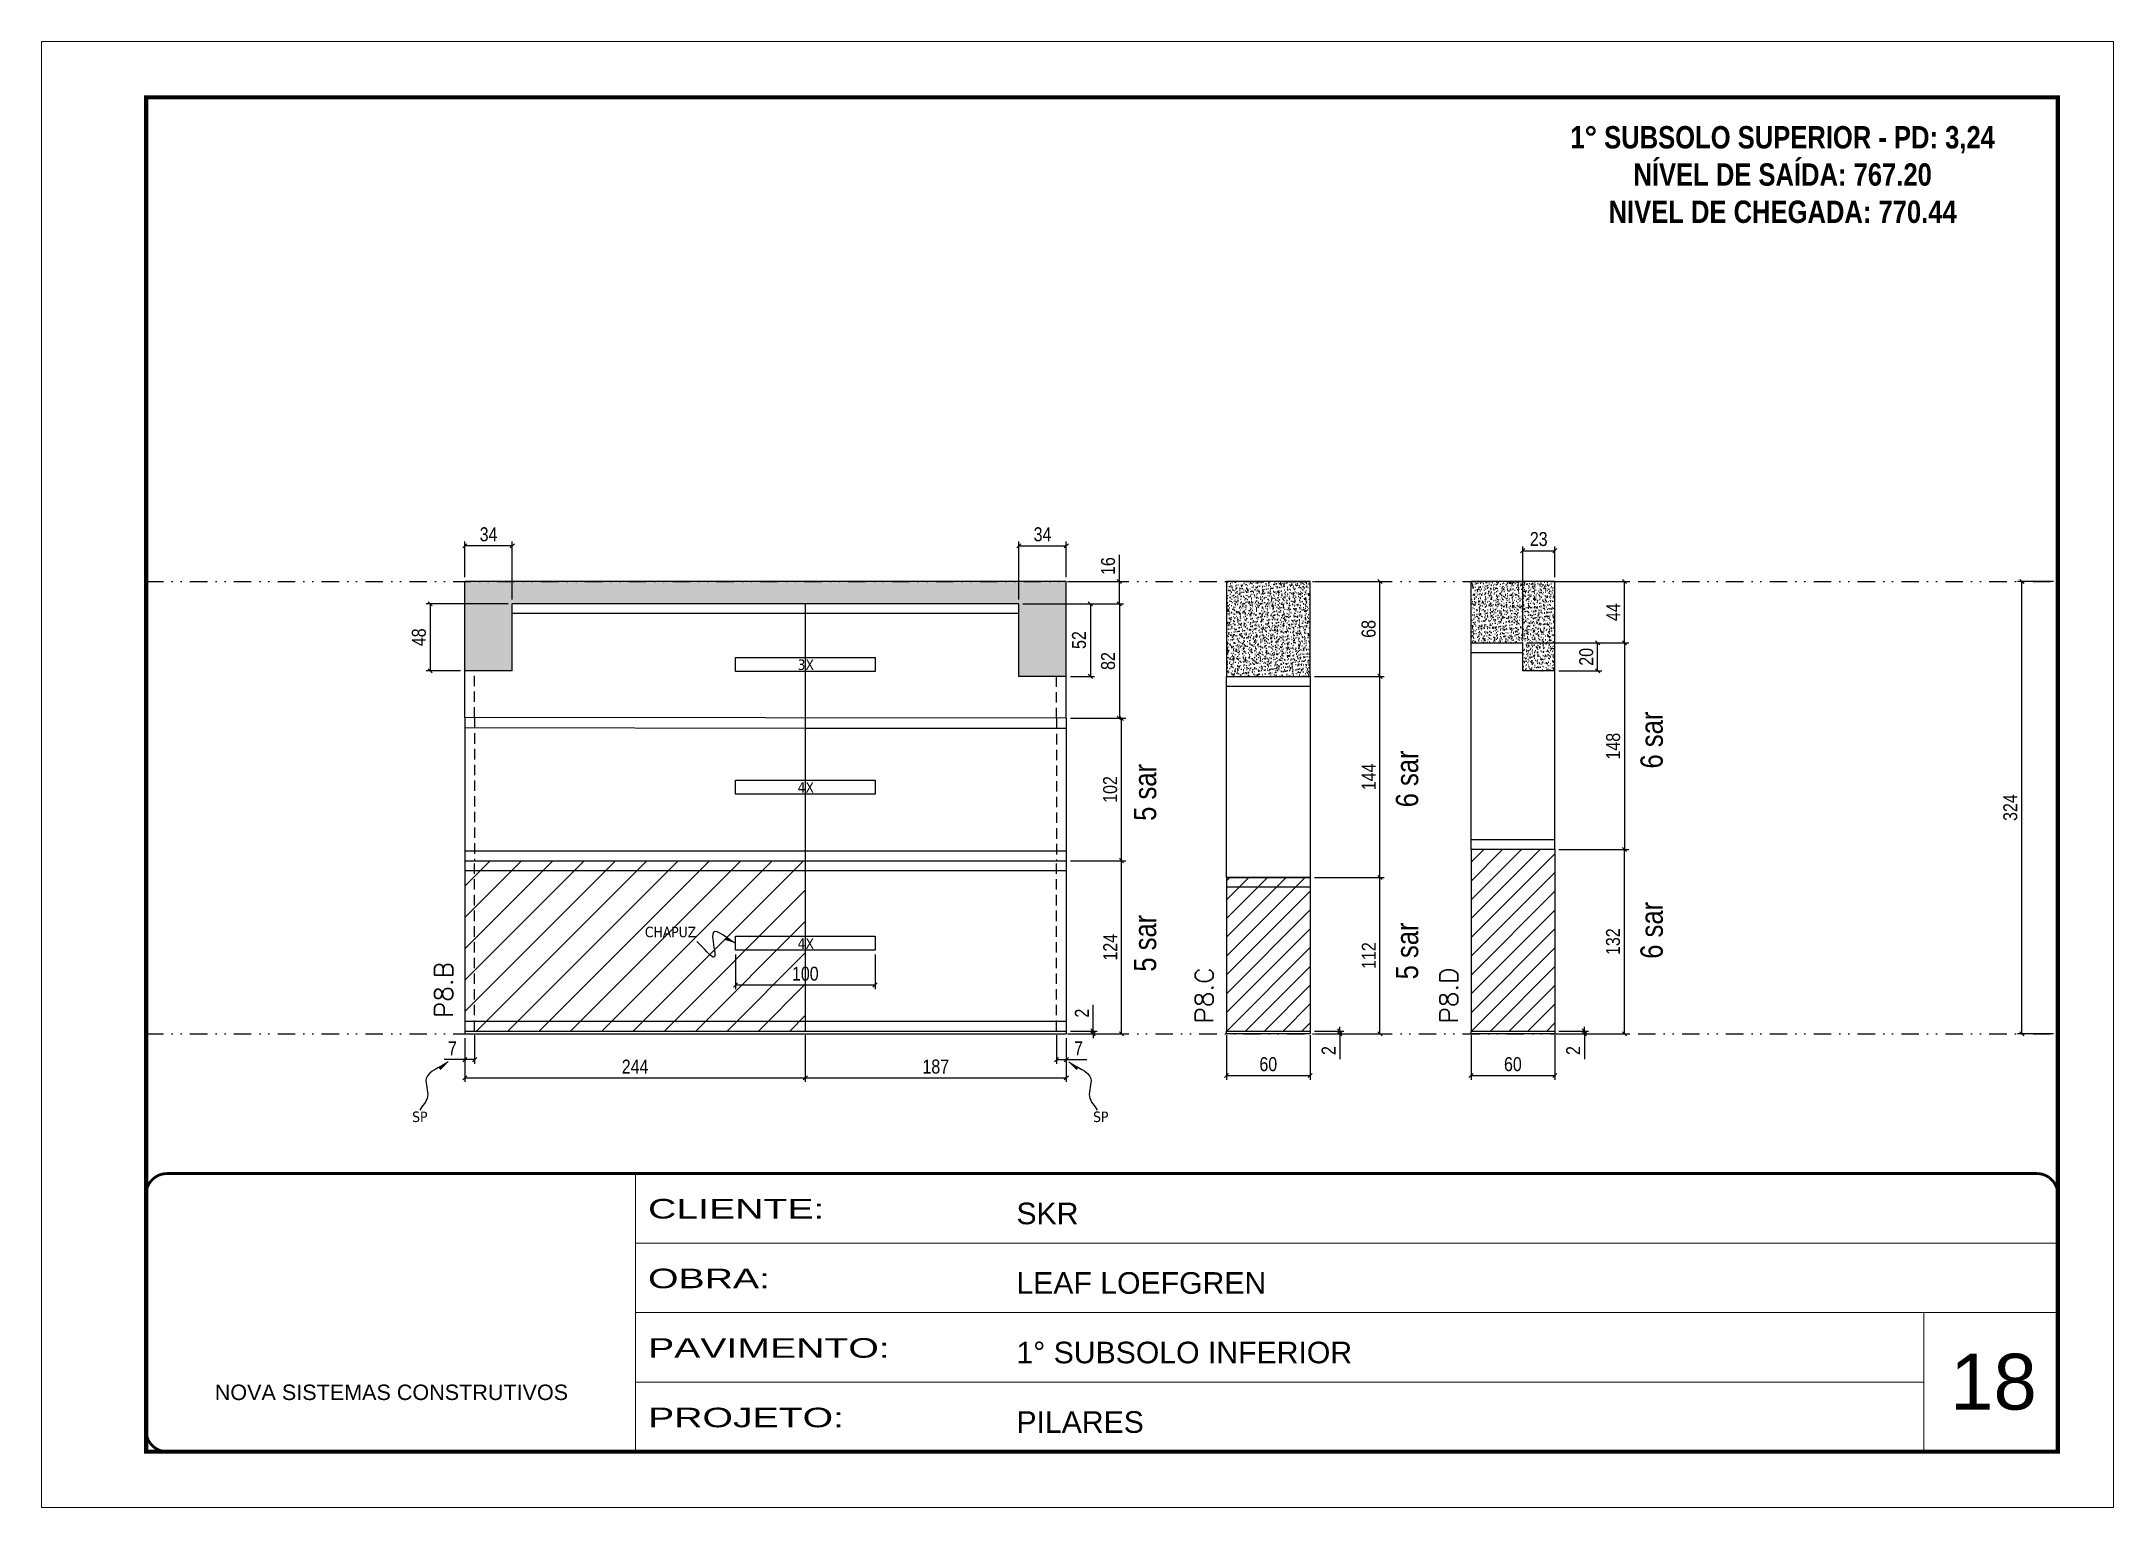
# Model space of a CAD drawing. Extents: x 14400 to 27878, y -21631 to 6985.
# Drawn here: x 16012 to 17497, y 1340 to 2390 of the extents above; entities that cross this region are included whole.
import ezdxf

# ---------------------------------------------------------------- set-up
doc = ezdxf.new("R2010")
doc.units = 0
for name, pattern in [('CONTINUO', [0]), ('DASHED', [0.75, 0.5, -0.25]), ('DIVIDE2', [0.625, 0.25, -0.125, 0, -0.125, 0, -0.125]), ('HIDDEN', [0.375, 0.25, -0.125])]:
    doc.linetypes.add(name, pattern=pattern)
for name, color, linetype, lineweight in [('CARIMBO', 255, 'Continuous', 9), ('Folhas', 255, 'Continuous', 9), ('Hachura', 251, 'Continuous', 9), ('SARRAFO DE PRESSAO', 251, 'DASHED', 9), ('Texto Seção', 7, 'Continuous', 15)]:
    doc.layers.add(name, color=color, linetype=linetype, lineweight=lineweight)
for name, color, linetype in [('COTA', 241, 'Continuous'), ('NOMENCLATURA', 7, 'Continuous'), ('Nível', 160, 'Continuous'), ('Painéis', 200, 'Continuous'), ('SARR_2.2x10', 60, 'Continuous'), ('SARR_2.2x7', 40, 'Continuous'), ('Sarrafo de Pressão', 42, 'HIDDEN'), ('texto', 7, 'Continuous')]:
    doc.layers.add(name, color=color, linetype=linetype)
doc.styles.add('ARIAL', font='arial.ttf')
doc.styles.add('ARIAL_NARROW', font='ARIALN.TTF', dxfattribs={"height": 0.2})
doc.styles.add('COTA TECNICA', font='techl___.ttf', dxfattribs={"height": 10})
doc.styles.add('COTA TECNICA-50', font='techl___.ttf', dxfattribs={"height": 10})
doc.styles.add('REGUA-120', font='ROMANS.shx', dxfattribs={"height": 15})
doc.styles.add('ROMANC', font='techb___.ttf', dxfattribs={"height": 2.5})
doc.styles.get("Standard").update_dxf_attribs({"font": 'arial.ttf'})
doc.styles.add('Tecnologia', font='')
doc.styles.get('Tecnologia').set_extended_font_data('Forgotten Futurist')
doc.dimstyles.new('COTA PAINEL-50', dxfattribs={"dimtxt": 10, "dimasz": 3, "dimexe": 3, "dimexo": 3, "dimgap": 3, "dimtad": 1, "dimdec": 1, "dimzin": 12, "dimdsep": 46, "dimtxsty": 'COTA TECNICA-50', "dimblk1": 'OBLIQUE', "dimblk2": 'OBLIQUE', "dimsah": 1, "dimcen": 0.9, "dimclrd": 4, "dimclre": 4, "dimclrt": 240, "dimadec": 1, "dimazin": 3, "dimtfac": 1, "dimtdec": 1, "dimtmove": 0, "dimatfit": 3, "dimfxl": 1, "dimtolj": 1, "dimtzin": 12, "dimarcsym": 0})
doc.dimstyles.new('PAINEL', dxfattribs={"dimtxt": 10, "dimasz": 3, "dimexe": 3, "dimexo": 3, "dimgap": 3, "dimtad": 1, "dimdec": 1, "dimzin": 12, "dimdsep": 46, "dimtxsty": 'COTA TECNICA', "dimblk1": 'OBLIQUE', "dimblk2": 'OBLIQUE', "dimsah": 1, "dimcen": 0.9, "dimclrd": 4, "dimclre": 4, "dimclrt": 240, "dimadec": 1, "dimazin": 3, "dimtfac": 1, "dimtdec": 1, "dimtmove": 0, "dimatfit": 3, "dimfxl": 1, "dimtolj": 1, "dimtzin": 12, "dimarcsym": 0})
doc.dimstyles.get("Standard").update_dxf_attribs({"dimtxt": 0.18, "dimasz": 0.18, "dimexe": 0.18, "dimexo": 0.0625, "dimgap": 0.09, "dimtad": 0, "dimtih": 1, "dimtoh": 1, "dimdec": 4, "dimzin": 0, "dimdsep": 46, "dimtxsty": 'Standard', "dimcen": 0.09, "dimadec": 0, "dimazin": 0, "dimtfac": 1, "dimtdec": 4, "dimtofl": 0, "dimtmove": 0, "dimatfit": 3, "dimfxl": 1, "dimtolj": 1, "dimtzin": 0, "dimarcsym": 0})

msp = doc.modelspace()

# ---------------------------------------------------------------- texts
at = {"layer": 'CARIMBO', "style": 'ARIAL'}
msp.add_text('18', height=40, dxfattribs=at).set_placement((17379.83, 1410.57))
at = {"layer": 'NOMENCLATURA', "style": 'ARIAL_NARROW'}
for s, p in [('6 sar', (17173.91, 1869.71)), ('5 sar', (16810.87, 1832.23)), ('6 sar', (16998.63, 1841.92)), ('6 sar', (17173.91, 1733.45)), ('5 sar', (16810.87, 1724.23)), ('5 sar', (16998.63, 1718.7))]:
    msp.add_text(s, height=16, rotation=90, dxfattribs=at).set_placement(p)
at = {"layer": 'NOMENCLATURA', "color": 2, "insert": (17259.81, 2356.49), "char_height": 16, "attachment_point": 2, "style": 'ROMANC'}
msp.add_mtext_dynamic_manual_height_columns('\\P1° SUBSOLO SUPERIOR - PD: 3,24\\PNÍVEL DE SAÍDA: 767.20\\PNIVEL DE CHEGADA: 770.44', width=432.3511, gutter_width=1, heights=[0], dxfattribs=at)
at = {"layer": 'texto', "color": 0, "char_height": 7.5, "attachment_point": 5}
for s, insert in [('{\\fTahoma|b0|i0|c0|p34;\\C4;3X}', (16559.75, 1944)), ('{\\fTahoma|b0|i0|c0|p34;\\C4;4X}', (16559.75, 1856.1)), ('{\\fTahoma|b0|i0|c0|p34;\\C4;CHAPUZ}', (16462.81, 1752.57)), ('{\\fTahoma|b0|i0|c0|p34;\\C4;4X}', (16559.75, 1744.26)), ('{\\fTahoma|b0|i0|c0|p34;\\C4;SP}', (16283.11, 1620.22)), ('{\\fTahoma|b0|i0|c0|p34;\\C4;SP}', (16771.13, 1620.22))]:
    msp.add_mtext(s, dxfattribs=dict(at, insert=insert))
at = {"layer": 'Texto Seção', "char_height": 13, "attachment_point": 7, "rotation": 90, "style": 'REGUA-120'}
for s, insert, width in [('P8.B', (16306.74, 1690.96), 285.3299), ('P8.C', (16851.79, 1687.12), 370.6998), ('P8.D', (17027.07, 1687.12), 370.6998)]:
    msp.add_mtext(s, dxfattribs=dict(at, insert=insert, width=width))

# ---------------------------------------------------------------- blocks, each defined once
blk = doc.blocks.new('9999999999')
at = {"color": 30, "linetype": 'CONTINUO'}
for p, q in [((98564.6, 34230.2), (98564.6, 34429.4)), ((98564.6, 34379.6), (99584, 34379.6)), ((98564.6, 34329.8), (99488, 34329.8)), ((99584, 34329.8), (99488, 34329.8)), ((99488, 34329.8), (99488, 34230.2)), ((98564.6, 34280), (99488, 34280))]:
    blk.add_line(p, q, dxfattribs=at)
at = {"color": 30, "linetype": 'CONTINUO', "const_width": 2}
blk.add_lwpolyline([(99584, 34230.2), (99584, 34414.4, 0.414214), (99569, 34429.4), (98229, 34429.4, 0.414214), (98214, 34414.4), (98214, 34245.2, 0.414214), (98229, 34230.2), (99584, 34230.2)], format="xyb", dxfattribs=at)
at = {"layer": 'Folhas'}
blk.add_lwpolyline([(98139, 34190.2), (99624, 34190.2), (99624, 35240.2), (98139, 35240.2)], close=True, dxfattribs=at)
at = {"layer": 'Folhas', "color": 30, "const_width": 3}
blk.add_lwpolyline([(98214, 34230.2), (99584, 34230.2), (99584, 35200.2), (98214, 35200.2)], close=True, dxfattribs=at)
at = {"color": 7, "linetype": 'Continuous', "ltscale": 5, "style": 'ARIAL'}
for s, height, p in [('SKR', 15.48, (98837.7, 34393.1)), ('LEAF LOEFGREN', 15.483, (98837.7, 34343.3)), ('1° SUBSOLO INFERIOR', 15.483, (98837.7, 34293.5)), ('NOVA SISTEMAS CONSTRUTIVOS', 11.059, (98263.2, 34267.2)), ('PILARES', 15.48, (98837.7, 34243.7))]:
    blk.add_text(s, height=height, dxfattribs=at).set_placement(p)
at = {"layer": 'Folhas', "color": 7, "style": 'Tecnologia', "width": 1.5}
for s, p in [('CLIENTE:', (98573.7, 34397.2)), ('OBRA:', (98573.7, 34347.3)), ('PAVIMENTO:', (98573.7, 34297.5)), ('PROJETO:', (98573.7, 34247.7))]:
    blk.add_text(s, height=14, dxfattribs=at).set_placement(p)
blk = doc.blocks.new('_Oblique')
at = {"color": 0, "linetype": 'ByBlock', "lineweight": -2}
blk.add_line((-0.5, -0.5), (0.5, 0.5), dxfattribs=at)
blk = doc.blocks.new('*D927')
at = {"layer": 'COTA', "color": 4, "lineweight": -2, "transparency": 16777216}
for p, q in [((16322.4, 1678.7), (16322.4, 1658.2)), ((16315.4, 1676.7), (16315.4, 1658.2)), ((16315.4, 1661.2), (16300.6, 1661.2)), ((16322.4, 1661.2), (16315.4, 1661.2))]:
    blk.add_line(p, q, dxfattribs=at)
at = {"layer": 'Defpoints', "color": 0, "transparency": 16777216}
for p in [(16315.4, 1679.7), (16322.4, 1681.7), (16315.4, 1661.2)]:
    blk.add_point(p, dxfattribs=at)
at = {"layer": 'COTA', "color": 4, "lineweight": -2, "transparency": 16777216, "xscale": 3, "yscale": 3, "zscale": 3, "rotation": 180}
blk.add_blockref('_Oblique', (16315.4, 1661.2), dxfattribs=at)
at = {"layer": 'COTA', "color": 4, "lineweight": -2, "transparency": 16777216, "xscale": 3, "yscale": 3, "zscale": 3}
blk.add_blockref('_Oblique', (16322.4, 1661.2), dxfattribs=at)
at = {"layer": 'COTA', "color": 240, "transparency": 16777216, "insert": (16306.5, 1669.3), "char_height": 10, "attachment_point": 5, "style": 'COTA TECNICA-50'}
blk.add_mtext('\\A1;7', dxfattribs=at)
blk = doc.blocks.new('*D928')
at = {"layer": 'COTA', "color": 4, "lineweight": -2, "transparency": 16777216}
for p, q in [((16739.4, 1678.7), (16739.4, 1658.2)), ((16746.4, 1676.7), (16746.4, 1658.2)), ((16739.4, 1661.2), (16746.4, 1661.2)), ((16746.4, 1661.2), (16761.1, 1661.2))]:
    blk.add_line(p, q, dxfattribs=at)
at = {"layer": 'Defpoints', "color": 0, "transparency": 16777216}
for p in [(16739.4, 1681.7), (16746.4, 1679.7), (16746.4, 1661.2)]:
    blk.add_point(p, dxfattribs=at)
at = {"layer": 'COTA', "color": 4, "lineweight": -2, "transparency": 16777216, "xscale": 3, "yscale": 3, "zscale": 3, "rotation": 180}
blk.add_blockref('_Oblique', (16739.4, 1661.2), dxfattribs=at)
at = {"layer": 'COTA', "color": 4, "lineweight": -2, "transparency": 16777216, "xscale": 3, "yscale": 3, "zscale": 3}
blk.add_blockref('_Oblique', (16746.4, 1661.2), dxfattribs=at)
at = {"layer": 'COTA', "color": 240, "transparency": 16777216, "insert": (16755.2, 1669.3), "char_height": 10, "attachment_point": 5, "style": 'COTA TECNICA-50'}
blk.add_mtext('\\A1;7', dxfattribs=at)
blk = doc.blocks.new('*D929')
at = {"layer": 'COTA', "color": 4, "lineweight": -2, "transparency": 16777216}
for p, q in [((16749.4, 1905.7), (16789, 1905.7)), ((16786, 1803.7), (16786, 1905.7)), ((16749.4, 1803.7), (16789, 1803.7))]:
    blk.add_line(p, q, dxfattribs=at)
at = {"layer": 'Defpoints', "color": 0, "transparency": 16777216}
for p in [(16746.4, 1905.7), (16786, 1905.7), (16746.4, 1803.7)]:
    blk.add_point(p, dxfattribs=at)
at = {"layer": 'COTA', "color": 4, "lineweight": -2, "transparency": 16777216, "xscale": 3, "yscale": 3, "zscale": 3}
for p, rotation in [((16786, 1905.7), 90), ((16786, 1803.7), 270)]:
    blk.add_blockref('_Oblique', p, dxfattribs=dict(at, rotation=rotation))
at = {"layer": 'COTA', "color": 240, "transparency": 16777216, "insert": (16777.9, 1854.7), "char_height": 10, "attachment_point": 5, "rotation": 90, "style": 'COTA TECNICA-50'}
blk.add_mtext('\\A1;102', dxfattribs=at)
blk = doc.blocks.new('*D930')
at = {"layer": 'COTA', "color": 4, "lineweight": -2, "transparency": 16777216}
for p, q in [((16765.6, 1681.7), (16765.6, 1700.5)), ((16749.4, 1681.7), (16768.6, 1681.7)), ((16749.4, 1679.7), (16768.6, 1679.7)), ((16765.6, 1679.7), (16765.6, 1681.7)), ((16765.6, 1679.7), (16765.6, 1676.7))]:
    blk.add_line(p, q, dxfattribs=at)
at = {"layer": 'Defpoints', "color": 0, "transparency": 16777216}
for p in [(16746.4, 1681.7), (16746.4, 1679.7), (16765.6, 1679.7)]:
    blk.add_point(p, dxfattribs=at)
at = {"layer": 'COTA', "color": 4, "lineweight": -2, "transparency": 16777216, "xscale": 3, "yscale": 3, "zscale": 3}
for p, rotation in [((16765.6, 1681.7), 270), ((16765.6, 1679.7), 90)]:
    blk.add_blockref('_Oblique', p, dxfattribs=dict(at, rotation=rotation))
at = {"layer": 'COTA', "color": 240, "transparency": 16777216, "insert": (16757.6, 1694.5), "char_height": 10, "attachment_point": 5, "rotation": 90, "style": 'COTA TECNICA-50'}
blk.add_mtext('\\A1;2', dxfattribs=at)
blk = doc.blocks.new('*D931')
at = {"layer": 'COTA', "color": 4, "lineweight": -2, "transparency": 16777216}
for p, q in [((16559.4, 1678.7), (16559.4, 1645.2)), ((16315.4, 1676.7), (16315.4, 1645.2)), ((16315.4, 1648.2), (16559.4, 1648.2))]:
    blk.add_line(p, q, dxfattribs=at)
at = {"layer": 'Defpoints', "color": 0, "transparency": 16777216}
for p in [(16315.4, 1679.7), (16559.4, 1681.7), (16559.4, 1648.2)]:
    blk.add_point(p, dxfattribs=at)
at = {"layer": 'COTA', "color": 4, "lineweight": -2, "transparency": 16777216, "xscale": 3, "yscale": 3, "zscale": 3, "rotation": 180}
blk.add_blockref('_Oblique', (16315.4, 1648.2), dxfattribs=at)
at = {"layer": 'COTA', "color": 4, "lineweight": -2, "transparency": 16777216, "xscale": 3, "yscale": 3, "zscale": 3}
blk.add_blockref('_Oblique', (16559.4, 1648.2), dxfattribs=at)
at = {"layer": 'COTA', "color": 240, "transparency": 16777216, "insert": (16437.4, 1656.2), "char_height": 10, "attachment_point": 5, "style": 'COTA TECNICA-50'}
blk.add_mtext('\\A1;244', dxfattribs=at)
blk = doc.blocks.new('*D932')
at = {"layer": 'COTA', "color": 4, "lineweight": -2, "transparency": 16777216}
for p, q in [((16559.4, 1678.7), (16559.4, 1645.2)), ((16746.4, 1676.7), (16746.4, 1645.2)), ((16559.4, 1648.2), (16746.4, 1648.2))]:
    blk.add_line(p, q, dxfattribs=at)
at = {"layer": 'Defpoints', "color": 0, "transparency": 16777216}
for p in [(16559.4, 1681.7), (16746.4, 1679.7), (16746.4, 1648.2)]:
    blk.add_point(p, dxfattribs=at)
at = {"layer": 'COTA', "color": 4, "lineweight": -2, "transparency": 16777216, "xscale": 3, "yscale": 3, "zscale": 3, "rotation": 180}
blk.add_blockref('_Oblique', (16559.4, 1648.2), dxfattribs=at)
at = {"layer": 'COTA', "color": 4, "lineweight": -2, "transparency": 16777216, "xscale": 3, "yscale": 3, "zscale": 3}
blk.add_blockref('_Oblique', (16746.4, 1648.2), dxfattribs=at)
at = {"layer": 'COTA', "color": 240, "transparency": 16777216, "insert": (16652.9, 1656.2), "char_height": 10, "attachment_point": 5, "style": 'COTA TECNICA-50'}
blk.add_mtext('\\A1;187', dxfattribs=at)
blk = doc.blocks.new('*D942')
at = {"layer": 'COTA', "color": 4, "linetype": 'ByBlock', "lineweight": -2, "transparency": 16777216}
for p, q in [((16509.4, 1736.6), (16509.4, 1711.6)), ((16609.4, 1736.6), (16609.4, 1711.6)), ((16609.4, 1714.6), (16509.4, 1714.6))]:
    blk.add_line(p, q, dxfattribs=at)
at = {"layer": 'Defpoints', "color": 0, "linetype": 'ByBlock', "transparency": 16777216}
for p in [(16509.4, 1739.6), (16609.4, 1739.6), (16509.4, 1714.6)]:
    blk.add_point(p, dxfattribs=at)
at = {"layer": 'COTA', "color": 4, "linetype": 'ByBlock', "lineweight": -2, "transparency": 16777216, "xscale": 3, "yscale": 3, "zscale": 3, "rotation": 180}
blk.add_blockref('_Oblique', (16509.4, 1714.6), dxfattribs=at)
at = {"layer": 'COTA', "color": 4, "linetype": 'ByBlock', "lineweight": -2, "transparency": 16777216, "xscale": 3, "yscale": 3, "zscale": 3}
blk.add_blockref('_Oblique', (16609.4, 1714.6), dxfattribs=at)
at = {"layer": 'COTA', "color": 240, "linetype": 'ByBlock', "transparency": 16777216, "insert": (16559.4, 1722.7), "char_height": 10, "attachment_point": 5, "style": 'COTA TECNICA'}
blk.add_mtext('\\A1;100', dxfattribs=at)
blk = doc.blocks.new('*D943')
at = {"layer": 'COTA', "color": 4, "lineweight": -2, "transparency": 16777216}
for p, q in [((16749.4, 1803.7), (16789, 1803.7)), ((16786, 1679.7), (16786, 1803.7)), ((16749.4, 1679.7), (16789, 1679.7))]:
    blk.add_line(p, q, dxfattribs=at)
at = {"layer": 'Defpoints', "color": 0, "transparency": 16777216}
for p in [(16746.4, 1803.7), (16786, 1803.7), (16746.4, 1679.7)]:
    blk.add_point(p, dxfattribs=at)
at = {"layer": 'COTA', "color": 4, "lineweight": -2, "transparency": 16777216, "xscale": 3, "yscale": 3, "zscale": 3}
for p, rotation in [((16786, 1803.7), 90), ((16786, 1679.7), 270)]:
    blk.add_blockref('_Oblique', p, dxfattribs=dict(at, rotation=rotation))
at = {"layer": 'COTA', "color": 240, "transparency": 16777216, "insert": (16777.9, 1741.7), "char_height": 10, "attachment_point": 5, "rotation": 90, "style": 'COTA TECNICA'}
blk.add_mtext('\\A1;124', dxfattribs=at)
blk = doc.blocks.new('*D933')
at = {"layer": 'COTA', "color": 4, "lineweight": -2, "transparency": 16777216}
for p, q in [((16861.2, 1678.7), (16861.2, 1646.8)), ((16921.2, 1678.7), (16921.2, 1646.8)), ((16861.2, 1649.8), (16921.2, 1649.8))]:
    blk.add_line(p, q, dxfattribs=at)
at = {"layer": 'Defpoints', "color": 0, "transparency": 16777216}
for p in [(16861.2, 1681.7), (16921.2, 1681.7), (16921.2, 1649.8)]:
    blk.add_point(p, dxfattribs=at)
at = {"layer": 'COTA', "color": 4, "lineweight": -2, "transparency": 16777216, "xscale": 3, "yscale": 3, "zscale": 3, "rotation": 180}
blk.add_blockref('_Oblique', (16861.2, 1649.8), dxfattribs=at)
at = {"layer": 'COTA', "color": 4, "lineweight": -2, "transparency": 16777216, "xscale": 3, "yscale": 3, "zscale": 3}
blk.add_blockref('_Oblique', (16921.2, 1649.8), dxfattribs=at)
at = {"layer": 'COTA', "color": 240, "transparency": 16777216, "insert": (16891.2, 1657.9), "char_height": 10, "attachment_point": 5, "style": 'COTA TECNICA'}
blk.add_mtext('\\A1;60', dxfattribs=at)
blk = doc.blocks.new('*D934')
at = {"layer": 'COTA', "color": 4, "lineweight": -2, "transparency": 16777216}
for p, q in [((16924.2, 1681.7), (16945.4, 1681.7)), ((16924.2, 1679.7), (16945.4, 1679.7)), ((16942.4, 1681.7), (16942.4, 1684.7)), ((16942.4, 1681.7), (16942.4, 1679.7)), ((16942.4, 1679.7), (16942.4, 1661.6))]:
    blk.add_line(p, q, dxfattribs=at)
at = {"layer": 'Defpoints', "color": 0, "transparency": 16777216}
for p in [(16921.2, 1681.7), (16921.2, 1679.7), (16942.4, 1681.7)]:
    blk.add_point(p, dxfattribs=at)
at = {"layer": 'COTA', "color": 4, "lineweight": -2, "transparency": 16777216, "xscale": 3, "yscale": 3, "zscale": 3}
for p, rotation in [((16942.4, 1681.7), 270), ((16942.4, 1679.7), 90)]:
    blk.add_blockref('_Oblique', p, dxfattribs=dict(at, rotation=rotation))
at = {"layer": 'COTA', "color": 240, "transparency": 16777216, "insert": (16934.4, 1667.7), "char_height": 10, "attachment_point": 5, "rotation": 90, "style": 'COTA TECNICA-50'}
blk.add_mtext('\\A1;2', dxfattribs=at)
blk = doc.blocks.new('*D935')
at = {"layer": 'COTA', "color": 4, "lineweight": -2, "transparency": 16777216}
for p, q in [((16924.2, 1791.7), (16974.2, 1791.7)), ((16971.2, 1679.7), (16971.2, 1791.7)), ((16924.2, 1679.7), (16974.2, 1679.7))]:
    blk.add_line(p, q, dxfattribs=at)
at = {"layer": 'Defpoints', "color": 0, "transparency": 16777216}
for p in [(16921.2, 1791.7), (16971.2, 1791.7), (16921.2, 1679.7)]:
    blk.add_point(p, dxfattribs=at)
at = {"layer": 'COTA', "color": 4, "lineweight": -2, "transparency": 16777216, "xscale": 3, "yscale": 3, "zscale": 3}
for p, rotation in [((16971.2, 1791.7), 90), ((16971.2, 1679.7), 270)]:
    blk.add_blockref('_Oblique', p, dxfattribs=dict(at, rotation=rotation))
at = {"layer": 'COTA', "color": 240, "transparency": 16777216, "insert": (16963.2, 1735.7), "char_height": 10, "attachment_point": 5, "rotation": 90, "style": 'COTA TECNICA-50'}
blk.add_mtext('\\A1;112', dxfattribs=at)
blk = doc.blocks.new('*D936')
at = {"layer": 'COTA', "color": 4, "lineweight": -2, "transparency": 16777216}
for p, q in [((17036.5, 1678.7), (17036.5, 1646.8)), ((17096.5, 1678.7), (17096.5, 1646.8)), ((17036.5, 1649.8), (17096.5, 1649.8))]:
    blk.add_line(p, q, dxfattribs=at)
at = {"layer": 'Defpoints', "color": 0, "transparency": 16777216}
for p in [(17036.5, 1681.7), (17096.5, 1681.7), (17096.5, 1649.8)]:
    blk.add_point(p, dxfattribs=at)
at = {"layer": 'COTA', "color": 4, "lineweight": -2, "transparency": 16777216, "xscale": 3, "yscale": 3, "zscale": 3, "rotation": 180}
blk.add_blockref('_Oblique', (17036.5, 1649.8), dxfattribs=at)
at = {"layer": 'COTA', "color": 4, "lineweight": -2, "transparency": 16777216, "xscale": 3, "yscale": 3, "zscale": 3}
blk.add_blockref('_Oblique', (17096.5, 1649.8), dxfattribs=at)
at = {"layer": 'COTA', "color": 240, "transparency": 16777216, "insert": (17066.5, 1657.9), "char_height": 10, "attachment_point": 5, "style": 'COTA TECNICA'}
blk.add_mtext('\\A1;60', dxfattribs=at)
blk = doc.blocks.new('*D937')
at = {"layer": 'COTA', "color": 4, "lineweight": -2, "transparency": 16777216}
for p, q in [((17099.5, 1681.7), (17120.7, 1681.7)), ((17099.5, 1679.7), (17120.7, 1679.7)), ((17117.7, 1681.7), (17117.7, 1684.7)), ((17117.7, 1681.7), (17117.7, 1679.7)), ((17117.7, 1679.7), (17117.7, 1661.6))]:
    blk.add_line(p, q, dxfattribs=at)
at = {"layer": 'Defpoints', "color": 0, "transparency": 16777216}
for p in [(17096.5, 1681.7), (17096.5, 1679.7), (17117.7, 1681.7)]:
    blk.add_point(p, dxfattribs=at)
at = {"layer": 'COTA', "color": 4, "lineweight": -2, "transparency": 16777216, "xscale": 3, "yscale": 3, "zscale": 3}
for p, rotation in [((17117.7, 1681.7), 270), ((17117.7, 1679.7), 90)]:
    blk.add_blockref('_Oblique', p, dxfattribs=dict(at, rotation=rotation))
at = {"layer": 'COTA', "color": 240, "transparency": 16777216, "insert": (17109.7, 1667.7), "char_height": 10, "attachment_point": 5, "rotation": 90, "style": 'COTA TECNICA-50'}
blk.add_mtext('\\A1;2', dxfattribs=at)
blk = doc.blocks.new('*D938')
at = {"layer": 'COTA', "color": 4, "lineweight": -2, "transparency": 16777216}
for p, q in [((17099.5, 1811.7), (17149.5, 1811.7)), ((17146.5, 1679.7), (17146.5, 1811.7)), ((17099.5, 1679.7), (17149.5, 1679.7))]:
    blk.add_line(p, q, dxfattribs=at)
at = {"layer": 'Defpoints', "color": 0, "transparency": 16777216}
for p in [(17096.5, 1811.7), (17146.5, 1811.7), (17096.5, 1679.7)]:
    blk.add_point(p, dxfattribs=at)
at = {"layer": 'COTA', "color": 4, "lineweight": -2, "transparency": 16777216, "xscale": 3, "yscale": 3, "zscale": 3}
for p, rotation in [((17146.5, 1811.7), 90), ((17146.5, 1679.7), 270)]:
    blk.add_blockref('_Oblique', p, dxfattribs=dict(at, rotation=rotation))
at = {"layer": 'COTA', "color": 240, "transparency": 16777216, "insert": (17138.3, 1745.7), "char_height": 10, "attachment_point": 5, "rotation": 90, "style": 'COTA TECNICA-50'}
blk.add_mtext('\\A1;132', dxfattribs=at)
blk = doc.blocks.new('*D944')
at = {"layer": 'COTA', "color": 4, "lineweight": -2, "transparency": 16777216}
for p, q in [((16924.2, 2003.7), (16974.2, 2003.7)), ((16971.2, 1935.7), (16971.2, 2003.7)), ((16924.2, 1935.7), (16974.2, 1935.7))]:
    blk.add_line(p, q, dxfattribs=at)
at = {"layer": 'Defpoints', "color": 0, "transparency": 16777216}
for p in [(16921.2, 2003.7), (16971.2, 2003.7), (16921.2, 1935.7)]:
    blk.add_point(p, dxfattribs=at)
at = {"layer": 'COTA', "color": 4, "lineweight": -2, "transparency": 16777216, "xscale": 3, "yscale": 3, "zscale": 3}
for p, rotation in [((16971.2, 2003.7), 90), ((16971.2, 1935.7), 270)]:
    blk.add_blockref('_Oblique', p, dxfattribs=dict(at, rotation=rotation))
at = {"layer": 'COTA', "color": 240, "transparency": 16777216, "insert": (16963.1, 1969.7), "char_height": 10, "attachment_point": 5, "rotation": 90, "style": 'COTA TECNICA'}
blk.add_mtext('\\A1;68', dxfattribs=at)
blk = doc.blocks.new('*D945')
at = {"layer": 'COTA', "color": 4, "lineweight": -2, "transparency": 16777216}
for p, q in [((17076.5, 1959.7), (17130.2, 1959.7)), ((17127.2, 1939.7), (17127.2, 1959.7)), ((17099.5, 1939.7), (17130.2, 1939.7))]:
    blk.add_line(p, q, dxfattribs=at)
at = {"layer": 'Defpoints', "color": 0, "transparency": 16777216}
for p in [(17073.5, 1959.7), (17127.2, 1959.7), (17096.5, 1939.7)]:
    blk.add_point(p, dxfattribs=at)
at = {"layer": 'COTA', "color": 4, "lineweight": -2, "transparency": 16777216, "xscale": 3, "yscale": 3, "zscale": 3}
for p, rotation in [((17127.2, 1959.7), 90), ((17127.2, 1939.7), 270)]:
    blk.add_blockref('_Oblique', p, dxfattribs=dict(at, rotation=rotation))
at = {"layer": 'COTA', "color": 240, "transparency": 16777216, "insert": (17119.1, 1949.7), "char_height": 10, "attachment_point": 5, "rotation": 90, "style": 'COTA TECNICA'}
blk.add_mtext('\\A1;20', dxfattribs=at)
blk = doc.blocks.new('*D946')
at = {"layer": 'COTA', "color": 4, "lineweight": -2, "transparency": 16777216}
for p, q in [((17073.5, 1962.7), (17073.5, 2028.7)), ((17073.5, 2025.7), (17096.5, 2025.7)), ((17096.5, 2006.7), (17096.5, 2028.7))]:
    blk.add_line(p, q, dxfattribs=at)
at = {"layer": 'Defpoints', "color": 0, "transparency": 16777216}
for p in [(17096.5, 2025.7), (17096.5, 2003.7), (17073.5, 1959.7)]:
    blk.add_point(p, dxfattribs=at)
at = {"layer": 'COTA', "color": 4, "lineweight": -2, "transparency": 16777216, "xscale": 3, "yscale": 3, "zscale": 3, "rotation": 180}
blk.add_blockref('_Oblique', (17073.5, 2025.7), dxfattribs=at)
at = {"layer": 'COTA', "color": 4, "lineweight": -2, "transparency": 16777216, "xscale": 3, "yscale": 3, "zscale": 3}
blk.add_blockref('_Oblique', (17096.5, 2025.7), dxfattribs=at)
at = {"layer": 'COTA', "color": 240, "transparency": 16777216, "insert": (17085, 2034), "char_height": 10, "attachment_point": 5, "style": 'COTA TECNICA'}
blk.add_mtext('\\A1;23', dxfattribs=at)
blk = doc.blocks.new('*D947')
at = {"layer": 'COTA', "color": 4, "lineweight": -2, "transparency": 16777216}
for p, q in [((17076.5, 1959.7), (17149.5, 1959.7)), ((17146.5, 1959.7), (17146.5, 1811.7)), ((17099.5, 1811.7), (17149.5, 1811.7))]:
    blk.add_line(p, q, dxfattribs=at)
at = {"layer": 'Defpoints', "color": 0, "transparency": 16777216}
for p in [(17073.5, 1959.7), (17096.5, 1811.7), (17146.5, 1811.7)]:
    blk.add_point(p, dxfattribs=at)
at = {"layer": 'COTA', "color": 4, "lineweight": -2, "transparency": 16777216, "xscale": 3, "yscale": 3, "zscale": 3}
for p, rotation in [((17146.5, 1959.7), 90), ((17146.5, 1811.7), 270)]:
    blk.add_blockref('_Oblique', p, dxfattribs=dict(at, rotation=rotation))
at = {"layer": 'COTA', "color": 240, "transparency": 16777216, "insert": (17138.4, 1885.7), "char_height": 10, "attachment_point": 5, "rotation": 90, "style": 'COTA TECNICA'}
blk.add_mtext('\\A1;148', dxfattribs=at)
blk = doc.blocks.new('*D948')
at = {"layer": 'COTA', "color": 4, "lineweight": -2, "transparency": 16777216}
for p, q in [((17099.5, 2003.7), (17149.5, 2003.7)), ((17146.5, 1959.7), (17146.5, 2003.7)), ((17076.5, 1959.7), (17149.5, 1959.7))]:
    blk.add_line(p, q, dxfattribs=at)
at = {"layer": 'Defpoints', "color": 0, "transparency": 16777216}
for p in [(17096.5, 2003.7), (17146.5, 2003.7), (17073.5, 1959.7)]:
    blk.add_point(p, dxfattribs=at)
at = {"layer": 'COTA', "color": 4, "lineweight": -2, "transparency": 16777216, "xscale": 3, "yscale": 3, "zscale": 3}
for p, rotation in [((17146.5, 2003.7), 90), ((17146.5, 1959.7), 270)]:
    blk.add_blockref('_Oblique', p, dxfattribs=dict(at, rotation=rotation))
at = {"layer": 'COTA', "color": 240, "transparency": 16777216, "insert": (17138.4, 1981.7), "char_height": 10, "attachment_point": 5, "rotation": 90, "style": 'COTA TECNICA'}
blk.add_mtext('\\A1;44', dxfattribs=at)
blk = doc.blocks.new('*D949')
at = {"layer": 'COTA', "color": 4, "lineweight": -2, "transparency": 16777216}
for p, q in [((16924.2, 1935.7), (16974.2, 1935.7)), ((16971.2, 1791.7), (16971.2, 1935.7)), ((16924.2, 1791.7), (16974.2, 1791.7))]:
    blk.add_line(p, q, dxfattribs=at)
at = {"layer": 'Defpoints', "color": 0, "transparency": 16777216}
for p in [(16921.2, 1935.7), (16971.2, 1935.7), (16921.2, 1791.7)]:
    blk.add_point(p, dxfattribs=at)
at = {"layer": 'COTA', "color": 4, "lineweight": -2, "transparency": 16777216, "xscale": 3, "yscale": 3, "zscale": 3}
for p, rotation in [((16971.2, 1935.7), 90), ((16971.2, 1791.7), 270)]:
    blk.add_blockref('_Oblique', p, dxfattribs=dict(at, rotation=rotation))
at = {"layer": 'COTA', "color": 240, "transparency": 16777216, "insert": (16963.2, 1863.7), "char_height": 10, "attachment_point": 5, "rotation": 90, "style": 'COTA TECNICA'}
blk.add_mtext('\\A1;144', dxfattribs=at)
blk = doc.blocks.new('*D958')
at = {"layer": 'COTA', "color": 4, "lineweight": -2, "transparency": 16777216}
for p, q in [((16715.4, 1987.7), (16787.5, 1987.7)), ((16784.5, 1987.7), (16784.5, 1905.7)), ((16749.4, 1905.7), (16787.5, 1905.7))]:
    blk.add_line(p, q, dxfattribs=at)
at = {"layer": 'Defpoints', "color": 0, "transparency": 16777216}
for p in [(16712.4, 1987.7), (16746.4, 1905.7), (16784.5, 1905.7)]:
    blk.add_point(p, dxfattribs=at)
at = {"layer": 'COTA', "color": 4, "lineweight": -2, "transparency": 16777216, "xscale": 3, "yscale": 3, "zscale": 3}
for p, rotation in [((16784.5, 1987.7), 90), ((16784.5, 1905.7), 270)]:
    blk.add_blockref('_Oblique', p, dxfattribs=dict(at, rotation=rotation))
at = {"layer": 'COTA', "color": 240, "transparency": 16777216, "insert": (16776.4, 1946.7), "char_height": 10, "attachment_point": 5, "rotation": 90, "style": 'COTA TECNICA'}
blk.add_mtext('\\A1;82', dxfattribs=at)
blk = doc.blocks.new('*D959')
at = {"layer": 'COTA', "color": 4, "lineweight": -2, "transparency": 16777216}
for p, q in [((16784.5, 2003.7), (16784.5, 2022.7)), ((16749.4, 2003.7), (16787.5, 2003.7)), ((16784.5, 1987.7), (16784.5, 2003.7)), ((16715.4, 1987.7), (16787.5, 1987.7))]:
    blk.add_line(p, q, dxfattribs=at)
at = {"layer": 'Defpoints', "color": 0, "transparency": 16777216}
for p in [(16746.4, 2003.7), (16784.5, 2003.7), (16712.4, 1987.7)]:
    blk.add_point(p, dxfattribs=at)
at = {"layer": 'COTA', "color": 4, "lineweight": -2, "transparency": 16777216, "xscale": 3, "yscale": 3, "zscale": 3}
for p, rotation in [((16784.5, 2003.7), 90), ((16784.5, 1987.7), 270)]:
    blk.add_blockref('_Oblique', p, dxfattribs=dict(at, rotation=rotation))
at = {"layer": 'COTA', "color": 240, "transparency": 16777216, "insert": (16776.4, 2014.7), "char_height": 10, "attachment_point": 5, "rotation": 90, "style": 'COTA TECNICA'}
blk.add_mtext('\\A1;16', dxfattribs=at)
blk = doc.blocks.new('*D960')
at = {"layer": 'COTA', "color": 4, "lineweight": -2, "transparency": 16777216}
for p, q in [((16715.4, 1987.7), (16766.7, 1987.7)), ((16763.7, 1987.7), (16763.7, 1935.7)), ((16749.4, 1935.7), (16766.7, 1935.7))]:
    blk.add_line(p, q, dxfattribs=at)
at = {"layer": 'Defpoints', "color": 0, "transparency": 16777216}
for p in [(16712.4, 1987.7), (16746.4, 1935.7), (16763.7, 1935.7)]:
    blk.add_point(p, dxfattribs=at)
at = {"layer": 'COTA', "color": 4, "lineweight": -2, "transparency": 16777216, "xscale": 3, "yscale": 3, "zscale": 3}
for p, rotation in [((16763.7, 1987.7), 90), ((16763.7, 1935.7), 270)]:
    blk.add_blockref('_Oblique', p, dxfattribs=dict(at, rotation=rotation))
at = {"layer": 'COTA', "color": 240, "transparency": 16777216, "insert": (16755.6, 1961.7), "char_height": 10, "attachment_point": 5, "rotation": 90, "style": 'COTA TECNICA'}
blk.add_mtext('\\A1;52', dxfattribs=at)
blk = doc.blocks.new('*D961')
at = {"layer": 'COTA', "color": 4, "lineweight": -2, "transparency": 16777216}
for p, q in [((16712.4, 1990.7), (16712.4, 2032.2)), ((16712.4, 2029.2), (16746.4, 2029.2)), ((16746.4, 2006.7), (16746.4, 2032.2))]:
    blk.add_line(p, q, dxfattribs=at)
at = {"layer": 'Defpoints', "color": 0, "transparency": 16777216}
for p in [(16746.4, 2029.2), (16746.4, 2003.7), (16712.4, 1987.7)]:
    blk.add_point(p, dxfattribs=at)
at = {"layer": 'COTA', "color": 4, "lineweight": -2, "transparency": 16777216, "xscale": 3, "yscale": 3, "zscale": 3, "rotation": 180}
blk.add_blockref('_Oblique', (16712.4, 2029.2), dxfattribs=at)
at = {"layer": 'COTA', "color": 4, "lineweight": -2, "transparency": 16777216, "xscale": 3, "yscale": 3, "zscale": 3}
blk.add_blockref('_Oblique', (16746.4, 2029.2), dxfattribs=at)
at = {"layer": 'COTA', "color": 240, "transparency": 16777216, "insert": (16729.4, 2037.4), "char_height": 10, "attachment_point": 5, "style": 'COTA TECNICA'}
blk.add_mtext('\\A1;34', dxfattribs=at)
blk = doc.blocks.new('*D962')
at = {"layer": 'COTA', "color": 4, "lineweight": -2, "transparency": 16777216}
for p, q in [((16346.4, 1987.7), (16287.6, 1987.7)), ((16290.6, 1987.7), (16290.6, 1939.7)), ((16312.4, 1939.7), (16287.6, 1939.7))]:
    blk.add_line(p, q, dxfattribs=at)
at = {"layer": 'Defpoints', "color": 0, "transparency": 16777216}
for p in [(16349.4, 1987.7), (16290.6, 1939.7), (16315.4, 1939.7)]:
    blk.add_point(p, dxfattribs=at)
at = {"layer": 'COTA', "color": 4, "lineweight": -2, "transparency": 16777216, "xscale": 3, "yscale": 3, "zscale": 3}
for p, rotation in [((16290.6, 1987.7), 90), ((16290.6, 1939.7), 270)]:
    blk.add_blockref('_Oblique', p, dxfattribs=dict(at, rotation=rotation))
at = {"layer": 'COTA', "color": 240, "transparency": 16777216, "insert": (16282.5, 1963.7), "char_height": 10, "attachment_point": 5, "rotation": 90, "style": 'COTA TECNICA'}
blk.add_mtext('\\A1;48', dxfattribs=at)
blk = doc.blocks.new('*D970')
at = {"layer": 'COTA', "color": 4, "lineweight": -2, "transparency": 16777216}
for p, q in [((16315.4, 2006.7), (16315.4, 2032.2)), ((16349.4, 2029.2), (16315.4, 2029.2)), ((16349.4, 1990.7), (16349.4, 2032.2))]:
    blk.add_line(p, q, dxfattribs=at)
at = {"layer": 'Defpoints', "color": 0, "transparency": 16777216}
for p in [(16315.4, 2029.2), (16315.4, 2003.7), (16349.4, 1987.7)]:
    blk.add_point(p, dxfattribs=at)
at = {"layer": 'COTA', "color": 4, "lineweight": -2, "transparency": 16777216, "xscale": 3, "yscale": 3, "zscale": 3, "rotation": 180}
blk.add_blockref('_Oblique', (16315.4, 2029.2), dxfattribs=at)
at = {"layer": 'COTA', "color": 4, "lineweight": -2, "transparency": 16777216, "xscale": 3, "yscale": 3, "zscale": 3}
blk.add_blockref('_Oblique', (16349.4, 2029.2), dxfattribs=at)
at = {"layer": 'COTA', "color": 240, "transparency": 16777216, "insert": (16332.4, 2037.4), "char_height": 10, "attachment_point": 5, "style": 'COTA TECNICA'}
blk.add_mtext('\\A1;34', dxfattribs=at)
blk = doc.blocks.new('*D2252')
at = {"layer": 'COTA', "color": 4, "lineweight": -2, "transparency": 16777216}
for p, q in [((17454, 2003.7), (17428.2, 2003.7)), ((17431.2, 1679.7), (17431.2, 2003.7)), ((17454, 1679.7), (17428.2, 1679.7))]:
    blk.add_line(p, q, dxfattribs=at)
at = {"layer": 'Defpoints', "color": 0, "transparency": 16777216}
for p in [(17431.2, 2003.7), (17457, 2003.7), (17457, 1679.7)]:
    blk.add_point(p, dxfattribs=at)
at = {"layer": 'COTA', "color": 4, "lineweight": -2, "transparency": 16777216, "xscale": 3, "yscale": 3, "zscale": 3}
for p, rotation in [((17431.2, 2003.7), 90), ((17431.2, 1679.7), 270)]:
    blk.add_blockref('_Oblique', p, dxfattribs=dict(at, rotation=rotation))
at = {"layer": 'COTA', "color": 240, "transparency": 16777216, "insert": (17423, 1841.7), "char_height": 10, "attachment_point": 5, "rotation": 90, "style": 'COTA TECNICA'}
blk.add_mtext('\\A1;324', dxfattribs=at)

# ---------------------------------------------------------------- dimensions: what is measured, and where the dimension line sits
at = {"layer": 'COTA'}
for base, p1, p2, dimstyle, picture, middle in [((16315.36, 2029.22), (16349.36, 1987.71), (16315.36, 2003.71), 'PAINEL', '*D970', (16332.36, 2037.44)), ((16746.36, 2029.22), (16712.36, 1987.71), (16746.36, 2003.71), 'PAINEL', '*D961', (16729.36, 2037.44)), ((17096.52, 2025.75), (17073.52, 1959.71), (17096.52, 2003.71), 'PAINEL', '*D946', (17085.02, 2033.97)), ((16559.36, 1648.15), (16315.36, 1679.71), (16559.36, 1681.71), 'COTA PAINEL-50', '*D931', (16437.36, 1656.23)), ((16746.36, 1648.15), (16559.36, 1681.71), (16746.36, 1679.71), 'COTA PAINEL-50', '*D932', (16652.86, 1656.25)), ((16746.36, 1661.2), (16739.36, 1681.71), (16746.36, 1679.71), 'COTA PAINEL-50', '*D928', (16755.22, 1669.27))]:
    dim = msp.add_linear_dim(base=base, p1=p1, p2=p2, dimstyle=dimstyle, dxfattribs=at)
    dim.commit()
    dim.dimension.update_dxf_attribs({"geometry": picture, "text_midpoint": middle})
for base, p1, p2, angle, dimstyle, picture, middle in [((16784.5, 2003.71), (16712.36, 1987.71), (16746.36, 2003.71), 90, 'PAINEL', '*D959', (16776.4, 2014.72)), ((16971.23, 2003.71), (16921.24, 1935.71), (16921.24, 2003.71), 90, 'PAINEL', '*D944', (16963.11, 1969.71)), ((17146.51, 2003.71), (17073.52, 1959.71), (17096.52, 2003.71), 90, 'PAINEL', '*D948', (17138.44, 1981.71)), ((17431.22, 2003.71), (17456.97, 1679.71), (17456.97, 2003.71), 90, 'PAINEL', '*D2252', (17423, 1841.71)), ((16290.55, 1939.71), (16349.36, 1987.71), (16315.36, 1939.71), 90, 'PAINEL', '*D962', (16282.46, 1963.71)), ((16784.5, 1905.71), (16712.36, 1987.71), (16746.36, 1905.71), 90, 'PAINEL', '*D958', (16776.4, 1946.71)), ((16763.69, 1935.71), (16712.36, 1987.71), (16746.36, 1935.71), 90, 'PAINEL', '*D960', (16755.58, 1961.71)), ((17146.51, 1811.71), (17073.52, 1959.71), (17096.52, 1811.71), 90, 'PAINEL', '*D947', (17138.42, 1885.71)), ((16971.23, 1935.71), (16921.24, 1791.71), (16921.24, 1935.71), 90, 'PAINEL', '*D949', (16963.16, 1863.71)), ((16786, 1905.71), (16746.36, 1803.71), (16746.36, 1905.71), 90, 'COTA PAINEL-50', '*D929', (16777.9, 1854.71)), ((17146.51, 1811.71), (17096.52, 1679.71), (17096.52, 1811.71), 90, 'COTA PAINEL-50', '*D938', (17138.29, 1745.71)), ((16786, 1803.71), (16746.36, 1679.71), (16746.36, 1803.71), 90, 'PAINEL', '*D943', (16777.93, 1741.71)), ((16971.23, 1791.71), (16921.24, 1679.71), (16921.24, 1791.71), 90, 'COTA PAINEL-50', '*D935', (16963.17, 1735.71)), ((16315.36, 1661.2), (16322.36, 1681.71), (16315.36, 1679.71), 180, 'COTA PAINEL-50', '*D927', (16306.49, 1669.27))]:
    dim = msp.add_linear_dim(base=base, p1=p1, p2=p2, angle=angle, dimstyle=dimstyle, dxfattribs=at)
    dim.commit()
    dim.dimension.update_dxf_attribs({"geometry": picture, "text_midpoint": middle})
for base, p1, p2, dimstyle, picture, middle in [((17127.23, 1959.71), (17096.52, 1939.71), (17073.52, 1959.71), 'PAINEL', '*D945', (17127.23, 1949.71)), ((16765.61, 1679.71), (16746.36, 1681.71), (16746.36, 1679.71), 'COTA PAINEL-50', '*D930', (16765.61, 1694.46)), ((16942.43, 1681.71), (16921.24, 1679.71), (16921.24, 1681.71), 'COTA PAINEL-50', '*D934', (16942.43, 1667.65)), ((17117.72, 1681.71), (17096.52, 1679.71), (17096.52, 1681.71), 'COTA PAINEL-50', '*D937', (17117.72, 1667.65))]:
    dim = msp.add_linear_dim(base=base, p1=p1, p2=p2, angle=90, dimstyle=dimstyle, dxfattribs=at)
    dim.commit()
    dim.dimension.update_dxf_attribs({"geometry": picture, "text_midpoint": middle, "dimtype": 160})
at = {"layer": 'COTA', "linetype": 'ByBlock'}
dim = msp.add_linear_dim(base=(16509.36, 1714.63), p1=(16609.36, 1739.55), p2=(16509.36, 1739.55), dimstyle='PAINEL', dxfattribs=at)
dim.commit()
dim.dimension.update_dxf_attribs({"geometry": '*D942', "text_midpoint": (16559.36, 1722.73)})
at = {"layer": 'COTA'}
for base, p1, p2, picture, middle in [((16921.24, 1649.82), (16861.24, 1681.71), (16921.24, 1681.71), '*D933', (16891.24, 1657.92)), ((17096.52, 1649.82), (17036.52, 1681.71), (17096.52, 1681.71), '*D936', (17066.52, 1657.92))]:
    dim = msp.add_linear_dim(base=base, p1=p1, p2=p2, dimstyle='PAINEL', override={"dimarcsym": 2}, dxfattribs=at)
    dim.commit()
    dim.dimension.update_dxf_attribs({"geometry": picture, "text_midpoint": middle})

# ---------------------------------------------------------------- hatches: boundary and pattern name
at = {"layer": 'COTA'}
h = msp.add_hatch(dxfattribs=at)
h.set_pattern_fill('AR-CONC', color=256, scale=0.03)
h.set_pattern_definition([(50, (1261.493, 0), (5.4655401, -0.4781726), [0.5715, -6.2865]), (355, (1261.493, 0), (-1.0573026, 5.7317054), [0.4572, -5.0292175]), (100.451445, (1261.9485, -0.04), (4.4082374, 5.2535326), [0.4857003, -5.3427073]), (46.1842, (1261.493, 1.524), (8.1323712, -1.2612698), [0.85725, -9.42975]), (96.63556, (1262.171, 1.419), (7.122124, 7.4227837), [0.7285507, -8.0140682]), (351.18415, (1261.493, 1.524), (7.122124, 7.4227837), [0.685799, -7.543792]), (21, (1262.255, 1.143), (4.5484317, -3.067956), [0.5715, -6.2865]), (326, (1262.255, 1.143), (1.8540609, 5.525639), [0.4572, -5.0292]), (71.451445, (1262.634, 0.8873), (6.4024926, 2.457683), [0.4857003, -5.3426981]), (37.5, (1261.493, 0), (0.0926581, 2.53665117), [0, -4.96824, 0, -5.1054, 0, -5.04825]), (7.5, (1261.493, 0), (2.00458988, 3.00541724), [0, -2.91084, 0, -4.85394, 0, -1.92405]), (327.5, (1259.7938, 0), (4.06771786, -0.17186232), [0, -1.905, 0, -5.9436, 0, -7.8867]), (317.5, (1259.0318, 0), (4.44387544, 0.7627947), [0, -2.4765, 0, -3.94716, 0, -5.6007])])
h.paths.add_polyline_path([(16315.36, 1939.71), (16349.36, 1939.71), (16349.36, 1987.71), (16712.36, 1987.71), (16712.36, 1935.71), (16746.36, 1935.71), (16746.36, 2003.71), (16315.36, 2003.71)])
h = msp.add_hatch(dxfattribs=at)
h.set_pattern_fill('AR-CONC', color=256, scale=0.03)
h.set_pattern_definition([(50, (-257.007, 108), (5.4655401, -0.4781726), [0.5715, -6.2865]), (355, (-257.007, 108), (-1.0573026, 5.7317054), [0.4572, -5.0292175]), (100.451445, (-256.5515, 107.96), (4.4082374, 5.2535326), [0.4857003, -5.3427073]), (46.1842, (-257.007, 109.524), (8.1323712, -1.2612698), [0.85725, -9.42975]), (96.63556, (-256.329, 109.419), (7.122124, 7.4227837), [0.7285507, -8.0140682]), (351.18415, (-257.007, 109.524), (7.122124, 7.4227837), [0.685799, -7.543792]), (21, (-256.245, 109.143), (4.5484317, -3.067956), [0.5715, -6.2865]), (326, (-256.245, 109.143), (1.8540609, 5.525639), [0.4572, -5.0292]), (71.451445, (-255.866, 108.8873), (6.4024926, 2.457683), [0.4857003, -5.3426981]), (37.5, (-257.007, 108), (0.0926581, 2.53665117), [0, -4.96824, 0, -5.1054, 0, -5.04825]), (7.5, (-257.007, 108), (2.00458988, 3.00541724), [0, -2.91084, 0, -4.85394, 0, -1.92405]), (327.5, (-258.7062, 108), (4.06771786, -0.17186232), [0, -1.905, 0, -5.9436, 0, -7.8867]), (317.5, (-259.4682, 108), (4.44387544, 0.7627947), [0, -2.4765, 0, -3.94716, 0, -5.6007])])
h.paths.add_polyline_path([(16921.24, 2003.71), (16861.24, 2003.71), (16861.24, 1935.71), (16921.24, 1935.71)])
h = msp.add_hatch(dxfattribs=at)
h.set_pattern_fill('AR-CONC', color=256, scale=0.03)
h.paths.add_polyline_path([(17096.52, 2003.71), (17036.52, 2003.71), (17036.52, 1959.71), (17073.52, 1959.71), (17073.52, 1939.71), (17096.52, 1939.71)])
at = {"layer": 'Hachura', "linetype": 'ByBlock'}
h = msp.add_hatch(dxfattribs=at)
h.set_pattern_fill('ANSI31', color=256, scale=3)
h.set_pattern_definition([(45, (-257.007, 2e-12), (-6.735192, 6.735192), [])])
h.paths.add_polyline_path([(17096.52, 1811.71), (17073.52, 1811.71), (17036.52, 1811.71), (17036.52, 1681.71), (17096.52, 1681.71)])
at = {"layer": 'Hachura'}
h = msp.add_hatch(dxfattribs=at)
h.set_pattern_fill('ANSI31', color=256, scale=5)
h.set_pattern_definition([(45, (1261.493, 0), (-11.22532, 11.22532), [])])
h.paths.add_polyline_path([(16315.36, 1803.71), (16315.36, 1681.71), (16559.36, 1681.71), (16559.36, 1803.71)])
at = {"layer": 'Hachura', "linetype": 'ByBlock'}
h = msp.add_hatch(dxfattribs=at)
h.set_pattern_fill('ANSI31', color=256, scale=3)
h.set_pattern_definition([(45, (523.985, 2e-12), (-6.735192, 6.735192), [])])
h.paths.add_polyline_path([(16861.24, 1791.71), (16861.24, 1681.71), (16921.24, 1681.71), (16921.24, 1791.71)])

# ---------------------------------------------------------------- linework, layer by layer
at = {"layer": 'COTA'}
for p, q in [((16746.36, 2003.71), (16315.36, 2003.71)), ((16315.36, 1939.71), (16315.36, 2003.71)), ((16746.36, 1935.71), (16746.36, 2003.71)), ((17096.52, 2003.71), (17036.52, 2003.71)), ((17036.52, 1959.71), (17036.52, 2003.71)), ((17096.52, 1939.71), (17096.52, 2003.71)), ((16746.36, 1905.71), (16746.36, 1905.71))]:
    msp.add_line(p, q, dxfattribs=at)
msp.add_lwpolyline([(16861.24, 1935.71), (16921.24, 1935.71), (16921.24, 2003.71), (16861.24, 2003.71)], close=True, dxfattribs=at)
at = {"layer": 'Nível', "color": 4, "linetype": 'DIVIDE2', "ltscale": 50}
for p, q in [((16086.97, 2003.71), (17456.97, 2003.71)), ((16086.97, 1679.71), (17456.97, 1679.71))]:
    msp.add_line(p, q, dxfattribs=at)
at = {"layer": 'Painéis'}
for p, q in [((16712.36, 1987.71), (16349.36, 1987.71)), ((16349.36, 1939.71), (16349.36, 1987.71)), ((16559.36, 1987.71), (16559.36, 1681.71)), ((16712.36, 1935.71), (16712.36, 1987.71)), ((17036.52, 1811.71), (17036.52, 1959.71)), ((17036.52, 1959.71), (17073.52, 1959.71)), ((17073.52, 1939.71), (17073.52, 1959.71)), ((16315.36, 1906.2), (16315.36, 1939.71)), ((16349.36, 1939.71), (16315.36, 1939.71)), ((16746.36, 1935.71), (16712.36, 1935.71)), ((16746.36, 1905.71), (16746.36, 1935.71)), ((16861.24, 1935.71), (16921.24, 1935.71)), ((16861.24, 1791.71), (16861.24, 1935.71)), ((16921.24, 1935.71), (16921.24, 1791.71)), ((17096.52, 1939.71), (17073.52, 1939.71)), ((17096.52, 1811.71), (17096.52, 1939.71)), ((16746.36, 1905.71), (16315.36, 1906.2)), ((16315.36, 1906.2), (16315.36, 1803.71)), ((16746.36, 1905.71), (16746.36, 1803.71)), ((16315.36, 1812.2), (16315.36, 1811.71)), ((17096.52, 1811.71), (17036.52, 1811.71)), ((17036.52, 1811.71), (17036.52, 1681.71)), ((17096.52, 1811.71), (17096.52, 1681.71)), ((16315.36, 1803.71), (16746.36, 1803.71)), ((16315.36, 1803.71), (16315.36, 1679.71)), ((16746.36, 1803.71), (16746.36, 1679.71)), ((16746.36, 1803.71), (16746.36, 1803.71)), ((16861.24, 1791.71), (16921.24, 1791.71)), ((16921.24, 1791.71), (16861.24, 1791.71)), ((16861.24, 1791.69), (16861.24, 1681.71)), ((16921.24, 1791.69), (16921.24, 1681.71)), ((16315.36, 1681.71), (16746.36, 1681.71)), ((16315.36, 1679.71), (16746.36, 1679.71)), ((16861.24, 1681.71), (16921.24, 1681.71)), ((16861.24, 1681.71), (16921.24, 1681.71)), ((16861.24, 1679.71), (16861.24, 1681.71)), ((16921.24, 1679.71), (16861.24, 1679.71)), ((16921.24, 1681.71), (16921.24, 1679.71)), ((17036.52, 1681.71), (17096.52, 1681.71)), ((17036.52, 1681.71), (17096.52, 1681.71)), ((17036.52, 1679.71), (17036.52, 1681.71)), ((17096.52, 1679.71), (17036.52, 1679.71)), ((17096.52, 1681.71), (17096.52, 1679.71))]:
    msp.add_line(p, q, dxfattribs=at)
at = {"layer": 'SARR_2.2x10'}
for points in [[(16509.36, 1949.3), (16609.36, 1949.3), (16609.36, 1939.3), (16509.36, 1939.3)], [(16509.36, 1861.4), (16609.36, 1861.4), (16609.36, 1851.4), (16509.36, 1851.4)], [(16509.36, 1749.55), (16609.36, 1749.55), (16609.36, 1739.55), (16509.36, 1739.55)]]:
    msp.add_lwpolyline(points, close=True, dxfattribs=at)
at = {"layer": 'SARR_2.2x7'}
for p, q in [((16559.36, 1980.71), (16349.36, 1980.71)), ((16712.36, 1980.71), (16559.36, 1980.71)), ((17036.52, 1952.71), (17073.52, 1952.71)), ((16861.24, 1928.71), (16921.24, 1928.71)), ((16315.36, 1899.2), (16559.36, 1898.71)), ((16559.36, 1898.71), (16746.36, 1898.71)), ((17096.52, 1818.71), (17036.52, 1818.71)), ((16315.36, 1810.71), (16559.36, 1810.71)), ((16559.36, 1810.71), (16746.36, 1810.71)), ((16315.36, 1796.71), (16559.36, 1796.71)), ((16559.36, 1796.71), (16746.36, 1796.71)), ((16921.24, 1784.71), (16861.24, 1784.71)), ((16315.36, 1688.71), (16559.36, 1688.71)), ((16559.36, 1688.71), (16746.36, 1688.71))]:
    msp.add_line(p, q, dxfattribs=at)
at = {"layer": 'Sarrafo de Pressão', "ltscale": 30}
for p, q in [((16322.36, 1906.2), (16322.36, 1939.71)), ((16739.36, 1905.71), (16739.36, 1935.71)), ((16322.36, 1906.2), (16322.36, 1803.71)), ((16739.36, 1905.71), (16739.36, 1803.71)), ((16322.36, 1681.71), (16322.36, 1803.71)), ((16739.36, 1681.71), (16739.36, 1803.71))]:
    msp.add_line(p, q, dxfattribs=at)

# ---------------------------------------------------------------- block references
at = {"layer": 'SARRAFO DE PRESSAO', "color": 6, "linetype": 'ByBlock'}
msp.add_blockref('9999999999', (-82127.01, -32849.78), dxfattribs=at)

msp.set_redraw_order([(e.dxf.handle, doc.entitydb.next_handle()) for e in msp.query("TEXT MTEXT ATTDEF DIMENSION ARC_DIMENSION")])  # texts and dimensions are drawn at this point

# ---------------------------------------------------------------- leaders
at = {"layer": 'COTA', "path_type": 1}
for points in [[(16509.36, 1744.55), (16493.57, 1752.57), (16494.16, 1734.7), (16481.72, 1745.84)], [(16303.53, 1659.53), (16287.74, 1647.69), (16288.67, 1634.69), (16283.12, 1624.91)], [(16748.19, 1659.53), (16763.97, 1647.69), (16763.05, 1634.69), (16768.6, 1624.91)]]:
    msp.add_leader(points, dimstyle='Standard', override={"dimasz": 8}, dxfattribs=at)

doc.saveas('drawing.dxf')
